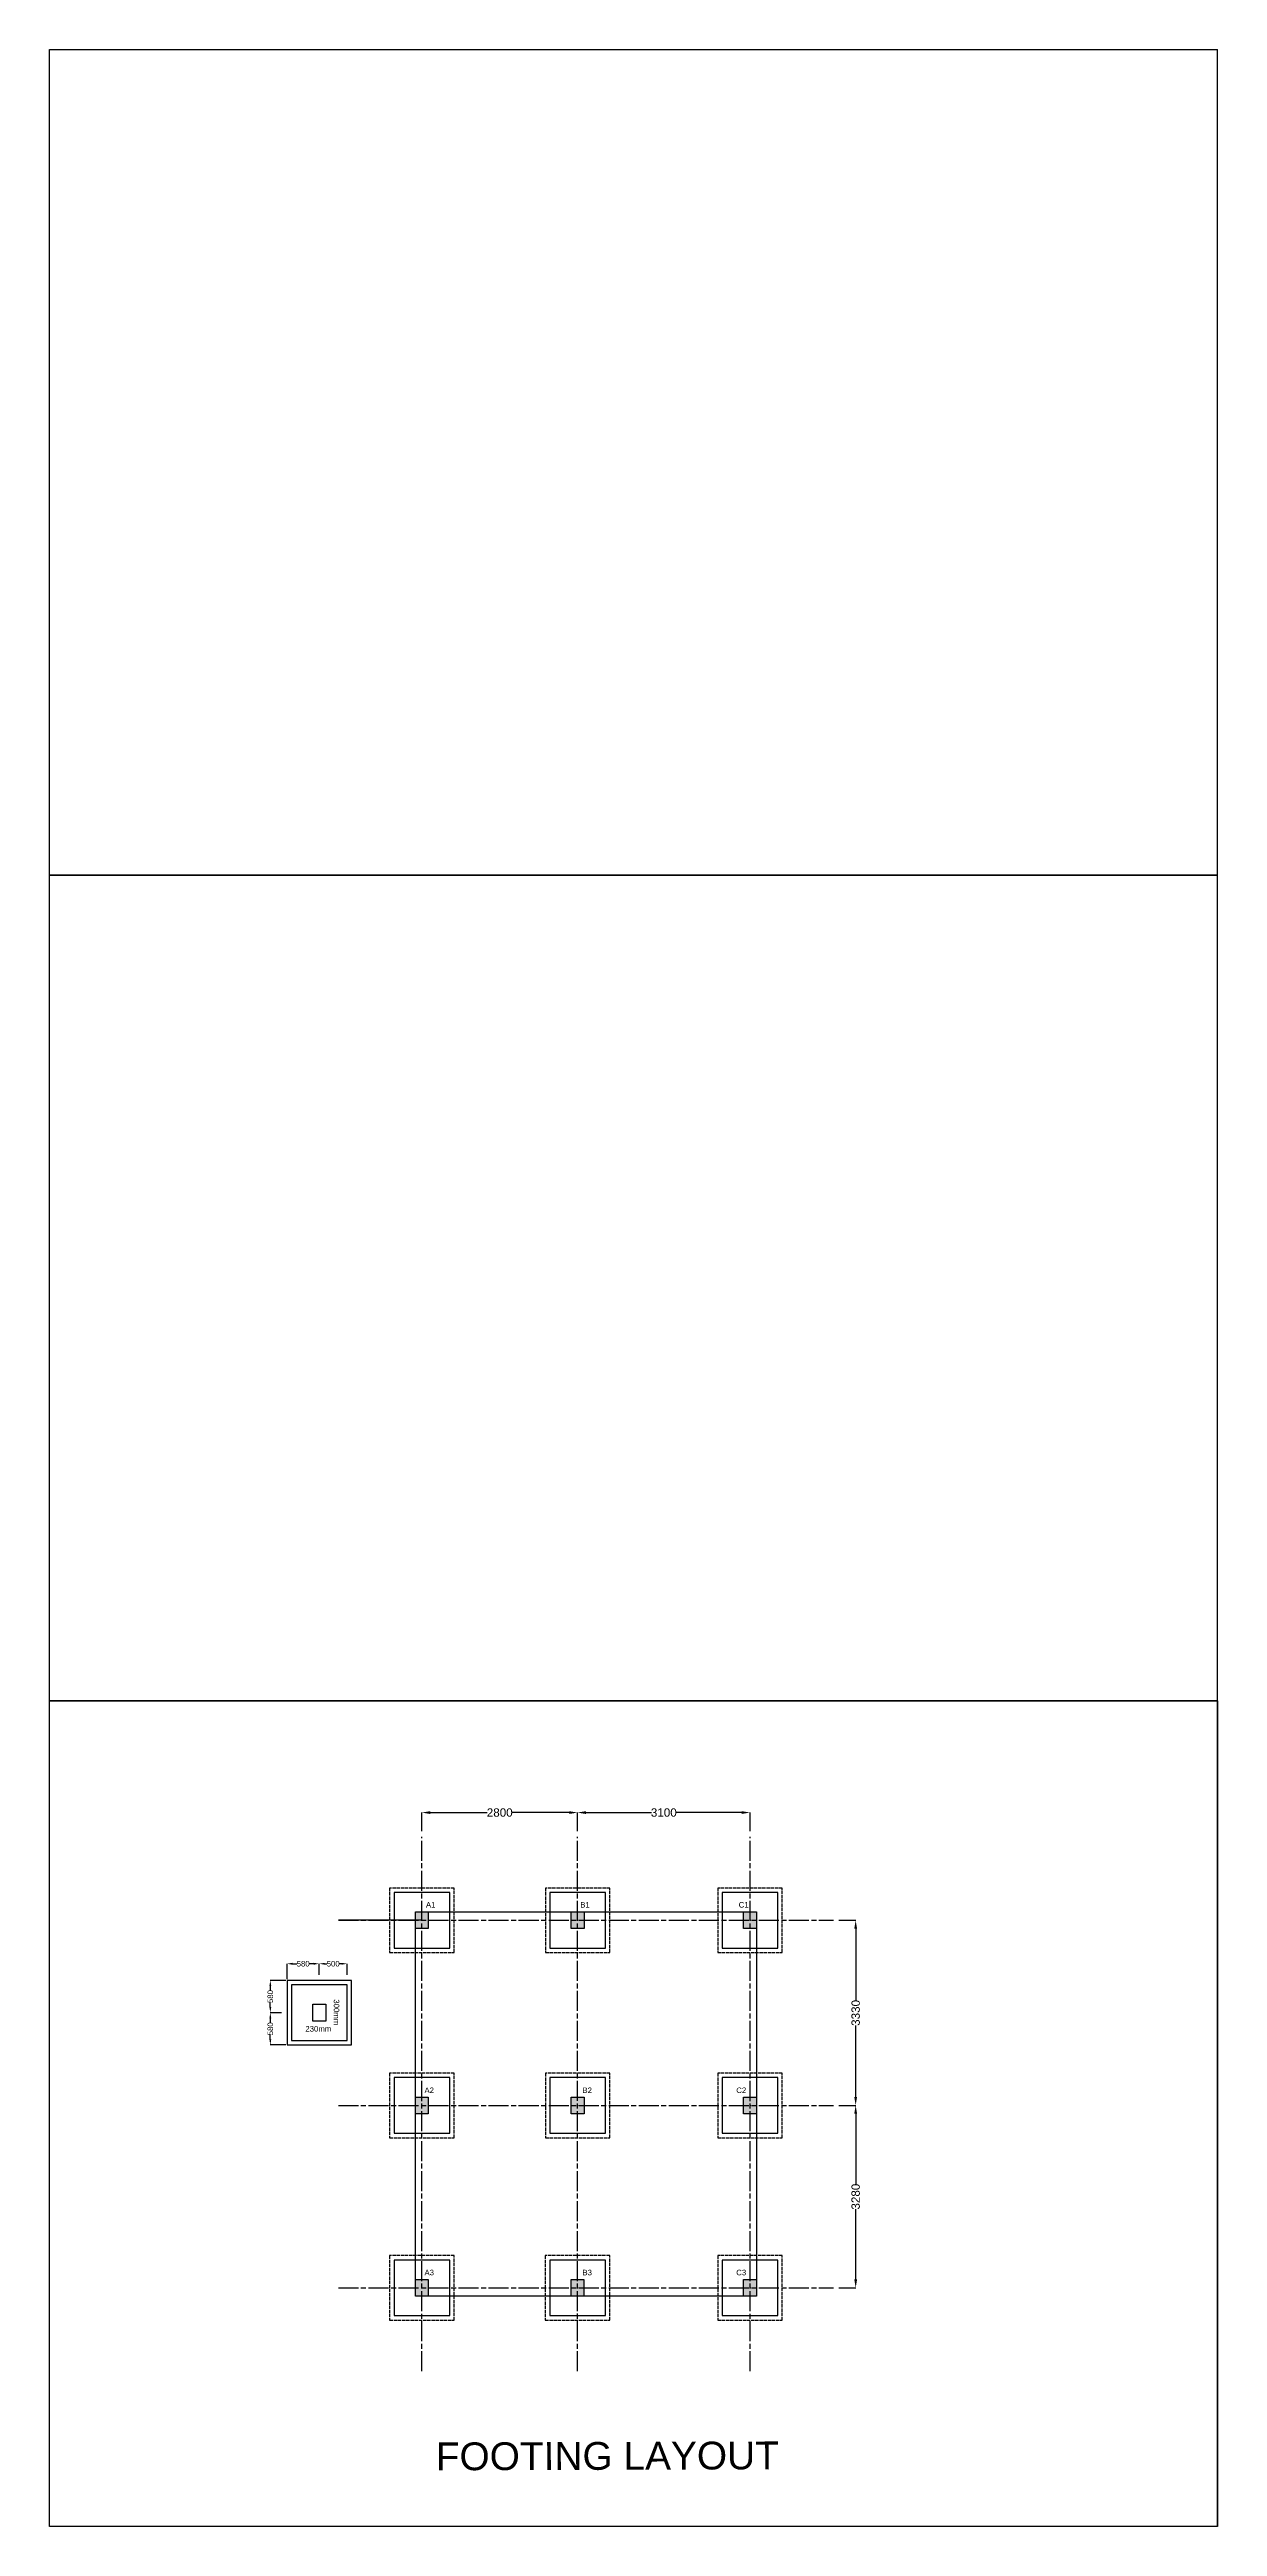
# Model space of a CAD drawing. Header units: millimetres. Extents: x 0 to 454357, y 0 to 194260.
# Drawn here: x 55785 to 76785, y 149710 to 194260 of the extents above; entities that cross this region are included whole.
import ezdxf

# ---------------------------------------------------------------- set-up
doc = ezdxf.new("R2010")
doc.units = ezdxf.units.MM
doc.linetypes.add('ACAD_ISO02W100', pattern=[15, 12, -3])
doc.linetypes.add('ACAD_ISO08W100', pattern=[36, 24, -3, 6, -3])
doc.styles.get("Standard").update_dxf_attribs({"font": 'arial.ttf'})
doc.dimstyles.new('ISO-25', dxfattribs={"dimtxt": 100, "dimasz": 100, "dimexe": 1.25, "dimexo": 100, "dimgap": 1, "dimtad": 0, "dimdec": 0, "dimtxsty": 'Standard', "dimcen": 2.5, "dimadec": 0, "dimazin": 0, "dimtfac": 1, "dimtdec": 0, "dimtmove": 0, "dimatfit": 3, "dimfxl": 1, "dimarcsym": 0})

# ---------------------------------------------------------------- blocks, each defined once
blk = doc.blocks.new('*D79')
at = {"color": 0, "lineweight": -2, "transparency": 16777216}
for p, q in [((60055, 159551), (60055, 159832)), ((60155, 159831), (60234, 159831)), ((60535, 159831), (60456, 159831)), ((60635, 159631), (60635, 159832))]:
    blk.add_line(p, q, dxfattribs=at)
at = {"color": 0, "transparency": 16777216}
for points in [[(60155, 159848), (60155, 159814), (60055, 159831)], [(60535, 159848), (60535, 159814), (60635, 159831)]]:
    blk.add_solid(points, dxfattribs=at)
at = {"layer": 'Defpoints', "color": 0, "transparency": 16777216}
for p in [(60635, 159831), (60635, 159531), (60055, 159451)]:
    blk.add_point(p, dxfattribs=at)
at = {"color": 0, "transparency": 16777216, "insert": (60345, 159831), "char_height": 100, "attachment_point": 5}
blk.add_mtext('580', dxfattribs=at)
blk = doc.blocks.new('*D80')
at = {"color": 0, "lineweight": -2, "transparency": 16777216}
for p, q in [((60635, 159631), (60635, 159832)), ((60735, 159831), (60774, 159831)), ((61035, 159831), (60996, 159831)), ((61135, 159631), (61135, 159832))]:
    blk.add_line(p, q, dxfattribs=at)
at = {"color": 0, "transparency": 16777216}
for points in [[(60735, 159848), (60735, 159814), (60635, 159831)], [(61035, 159848), (61035, 159814), (61135, 159831)]]:
    blk.add_solid(points, dxfattribs=at)
at = {"layer": 'Defpoints', "color": 0, "transparency": 16777216}
for p in [(60635, 159531), (61135, 159831), (61135, 159531)]:
    blk.add_point(p, dxfattribs=at)
at = {"color": 0, "transparency": 16777216, "insert": (60885, 159831), "char_height": 100, "attachment_point": 5}
blk.add_mtext('500', dxfattribs=at)
blk = doc.blocks.new('*D81')
at = {"color": 0, "lineweight": -2, "transparency": 16777216}
for p, q in [((60035, 159531), (59754, 159531)), ((59755, 159431), (59755, 159352)), ((59755, 159051), (59755, 159130)), ((59955, 158951), (59754, 158951))]:
    blk.add_line(p, q, dxfattribs=at)
at = {"color": 0, "transparency": 16777216}
for points in [[(59738, 159431), (59772, 159431), (59755, 159531)], [(59738, 159051), (59772, 159051), (59755, 158951)]]:
    blk.add_solid(points, dxfattribs=at)
at = {"layer": 'Defpoints', "color": 0, "transparency": 16777216}
for p in [(60135, 159531), (59755, 158951), (60055, 158951)]:
    blk.add_point(p, dxfattribs=at)
at = {"color": 0, "transparency": 16777216, "insert": (59755, 159241), "char_height": 100, "attachment_point": 5, "rotation": 90}
blk.add_mtext('580', dxfattribs=at)
blk = doc.blocks.new('*D82')
at = {"color": 0, "lineweight": -2, "transparency": 16777216}
for p, q in [((59955, 158951), (59754, 158951)), ((59755, 158851), (59755, 158772)), ((60035, 158371), (59754, 158371)), ((59755, 158471), (59755, 158550))]:
    blk.add_line(p, q, dxfattribs=at)
at = {"color": 0, "transparency": 16777216}
for points in [[(59738, 158851), (59772, 158851), (59755, 158951)], [(59738, 158471), (59772, 158471), (59755, 158371)]]:
    blk.add_solid(points, dxfattribs=at)
at = {"layer": 'Defpoints', "color": 0, "transparency": 16777216}
for p in [(60055, 158951), (59755, 158371), (60135, 158371)]:
    blk.add_point(p, dxfattribs=at)
at = {"color": 0, "transparency": 16777216, "insert": (59755, 158661), "char_height": 100, "attachment_point": 5, "rotation": 90}
blk.add_mtext('580', dxfattribs=at)
blk = doc.blocks.new('*D94')
at = {"color": 0, "lineweight": -2, "transparency": 16777216}
for p, q in [((62480, 162213), (62480, 162551)), ((62630, 162550), (63654, 162550)), ((65130, 162550), (64106, 162550)), ((65280, 162213), (65280, 162551))]:
    blk.add_line(p, q, dxfattribs=at)
at = {"color": 0, "transparency": 16777216}
for points in [[(62630, 162575), (62630, 162525), (62480, 162550)], [(65130, 162575), (65130, 162525), (65280, 162550)]]:
    blk.add_solid(points, dxfattribs=at)
at = {"layer": 'Defpoints', "color": 0, "transparency": 16777216}
for p in [(65280, 162550), (62480, 162113), (65280, 162113)]:
    blk.add_point(p, dxfattribs=at)
at = {"color": 0, "transparency": 16777216, "insert": (63880, 162550), "char_height": 150, "attachment_point": 5}
blk.add_mtext('2800', dxfattribs=at)
blk = doc.blocks.new('*D95')
at = {"color": 0, "lineweight": -2, "transparency": 16777216}
for p, q in [((65280, 162213), (65280, 162551)), ((65430, 162550), (66606, 162550)), ((68230, 162550), (67055, 162550)), ((68380, 162213), (68380, 162551))]:
    blk.add_line(p, q, dxfattribs=at)
at = {"color": 0, "transparency": 16777216}
for points in [[(65430, 162575), (65430, 162525), (65280, 162550)], [(68230, 162575), (68230, 162525), (68380, 162550)]]:
    blk.add_solid(points, dxfattribs=at)
at = {"layer": 'Defpoints', "color": 0, "transparency": 16777216}
for p in [(68380, 162550), (65280, 162113), (68380, 162113)]:
    blk.add_point(p, dxfattribs=at)
at = {"color": 0, "transparency": 16777216, "insert": (66830, 162550), "char_height": 150, "attachment_point": 5}
blk.add_mtext('3100', dxfattribs=at)
blk = doc.blocks.new('*D96')
at = {"color": 0, "lineweight": -2, "transparency": 16777216}
for p, q in [((69980, 160612), (70281, 160612)), ((70280, 160462), (70280, 159172)), ((70280, 157432), (70280, 158723)), ((69980, 157282), (70281, 157282))]:
    blk.add_line(p, q, dxfattribs=at)
at = {"color": 0, "transparency": 16777216}
for points in [[(70255, 160462), (70305, 160462), (70280, 160612)], [(70255, 157432), (70305, 157432), (70280, 157282)]]:
    blk.add_solid(points, dxfattribs=at)
at = {"layer": 'Defpoints', "color": 0, "transparency": 16777216}
for p in [(69880, 160612), (69880, 157282), (70280, 157282)]:
    blk.add_point(p, dxfattribs=at)
at = {"color": 0, "transparency": 16777216, "insert": (70280, 158947), "char_height": 150, "attachment_point": 5, "rotation": 90}
blk.add_mtext('3330', dxfattribs=at)
blk = doc.blocks.new('*D97')
at = {"color": 0, "lineweight": -2, "transparency": 16777216}
for p, q in [((69980, 157282), (70281, 157282)), ((70280, 157132), (70280, 155867)), ((70280, 154152), (70280, 155418)), ((69980, 154002), (70281, 154002))]:
    blk.add_line(p, q, dxfattribs=at)
at = {"color": 0, "transparency": 16777216}
for points in [[(70255, 157132), (70305, 157132), (70280, 157282)], [(70255, 154152), (70305, 154152), (70280, 154002)]]:
    blk.add_solid(points, dxfattribs=at)
at = {"layer": 'Defpoints', "color": 0, "transparency": 16777216}
for p in [(69880, 157282), (69880, 154002), (70280, 154002)]:
    blk.add_point(p, dxfattribs=at)
at = {"color": 0, "transparency": 16777216, "insert": (70280, 155642), "char_height": 150, "attachment_point": 5, "rotation": 90}
blk.add_mtext('3280', dxfattribs=at)

msp = doc.modelspace()

# ---------------------------------------------------------------- hatches: boundary and pattern name
h = msp.add_hatch(color=0)
h.dxf.hatch_style = 1
h.paths.add_polyline_path([(62480.2, 160762.2), (62365.2, 160762.2), (62365.2, 160647.2), (62480.2, 160647.2)])
h.paths.add_polyline_path([(62595.2, 160762.2), (62480.2, 160762.2), (62480.2, 160647.2), (62595.2, 160647.2)])
h.paths.add_polyline_path([(62595.2, 160647.2), (62480.2, 160647.2), (62480.2, 160462.2), (62595.2, 160462.2)])
h.paths.add_polyline_path([(62480.2, 160647.2), (62365.2, 160647.2), (62365.2, 160462.2), (62480.2, 160462.2)])
h.paths.add_polyline_path([(65395.2, 160762.2), (65280.3, 160762.2), (65280.3, 160647.2), (65395.2, 160647.2)])
h.paths.add_polyline_path([(65280.3, 160762.2), (65165.2, 160762.2), (65165.2, 160647.2), (65280.3, 160647.2)])
h.paths.add_polyline_path([(65280.3, 160647.2), (65165.2, 160647.2), (65165.2, 160462.2), (65280.3, 160462.2)])
h.paths.add_polyline_path([(65395.2, 160647.2), (65280.3, 160647.2), (65280.3, 160462.2), (65395.2, 160462.2)])
h.paths.add_polyline_path([(68495.2, 160647.2), (68380.2, 160647.2), (68380.2, 160462.2), (68495.2, 160462.2)])
h.paths.add_polyline_path([(68495.2, 160762.2), (68380.2, 160762.2), (68380.2, 160647.2), (68495.2, 160647.2)])
h.paths.add_polyline_path([(68380.2, 160762.2), (68265.2, 160762.2), (68265.2, 160647.2), (68380.2, 160647.2)])
h.paths.add_polyline_path([(68380.2, 160647.2), (68265.2, 160647.2), (68265.2, 160462.2), (68380.2, 160462.2)])
h.paths.add_polyline_path([(62480.2, 157432.2), (62365.2, 157432.2), (62365.2, 157247.2), (62480.2, 157247.2)])
h.paths.add_polyline_path([(62480.2, 157247.2), (62365.2, 157247.2), (62365.2, 157132.2), (62480.2, 157132.2)])
h.paths.add_polyline_path([(62595.2, 157247.2), (62480.2, 157247.2), (62480.2, 157132.2), (62595.2, 157132.2)])
h.paths.add_polyline_path([(62595.2, 157432.2), (62480.2, 157432.2), (62480.2, 157247.2), (62595.2, 157247.2)])
h.paths.add_polyline_path([(65280.3, 157432.2), (65165.2, 157432.2), (65165.2, 157247.2), (65280.3, 157247.2)])
h.paths.add_polyline_path([(65280.3, 157247.2), (65165.2, 157247.2), (65165.2, 157132.2), (65280.3, 157132.2)])
h.paths.add_polyline_path([(65395.2, 157247.2), (65280.3, 157247.2), (65280.3, 157132.2), (65395.2, 157132.2)])
h.paths.add_polyline_path([(65395.2, 157432.2), (65280.3, 157432.2), (65280.3, 157247.2), (65395.2, 157247.2)])
h.paths.add_polyline_path([(68495.2, 157247.2), (68380.2, 157247.2), (68380.2, 157132.2), (68495.2, 157132.2)])
h.paths.add_polyline_path([(68380.2, 157247.2), (68265.2, 157247.2), (68265.2, 157132.2), (68380.2, 157132.2)])
h.paths.add_polyline_path([(68380.2, 157432.2), (68265.2, 157432.2), (68265.2, 157247.2), (68380.2, 157247.2)])
h.paths.add_polyline_path([(68495.2, 157432.2), (68380.2, 157432.2), (68380.2, 157247.2), (68495.2, 157247.2)])
h.paths.add_polyline_path([(68495.2, 153967.2), (68380.2, 153967.2), (68380.2, 153852.2), (68495.2, 153852.2)])
h.paths.add_polyline_path([(68495.2, 154152.2), (68380.2, 154152.2), (68380.2, 153967.2), (68495.2, 153967.2)])
h.paths.add_polyline_path([(68380.2, 153967.2), (68265.2, 153967.2), (68265.2, 153852.2), (68380.2, 153852.2)])
h.paths.add_polyline_path([(68380.2, 154152.2), (68265.2, 154152.2), (68265.2, 153967.2), (68380.2, 153967.2)])
h.paths.add_polyline_path([(65394.7, 153967.2), (65280.3, 153967.2), (65280.3, 153852.2), (65394.7, 153852.2)])
h.paths.add_polyline_path([(65280.3, 153967.2), (65164.7, 153967.2), (65164.7, 153852.2), (65280.3, 153852.2)])
h.paths.add_polyline_path([(65280.3, 154152.2), (65164.7, 154152.2), (65164.7, 153967.2), (65280.3, 153967.2)])
h.paths.add_polyline_path([(65394.7, 154152.2), (65280.3, 154152.2), (65280.3, 153967.2), (65394.7, 153967.2)])
h.paths.add_polyline_path([(62480.2, 153967.2), (62365.2, 153967.2), (62365.2, 153852.2), (62480.2, 153852.2)])
h.paths.add_polyline_path([(62480.2, 154152.2), (62365.2, 154152.2), (62365.2, 153967.2), (62480.2, 153967.2)])
h.paths.add_polyline_path([(62595.2, 154152.2), (62480.2, 154152.2), (62480.2, 153967.2), (62595.2, 153967.2)])
h.paths.add_polyline_path([(62595.2, 153967.2), (62480.2, 153967.2), (62480.2, 153852.2), (62595.2, 153852.2)])

# ---------------------------------------------------------------- linework, layer by layer
for p, q in [((55785.2, 194260), (55785.2, 194260)), ((55785.2, 179410), (55785.2, 194260)), ((55785.2, 194260), (76785.2, 194260)), ((76785.2, 179410), (76785.2, 194260)), ((55785.2, 179410), (55785.2, 179410)), ((55785.2, 164560), (55785.2, 179410)), ((55785.2, 179410), (76785.2, 179410)), ((76785.2, 179410), (55785.2, 179410)), ((55785.2, 179410), (55785.2, 179410)), ((55785.2, 179410), (76785.2, 179410)), ((76785.2, 179410), (55785.2, 179410)), ((55785.2, 179410), (55785.2, 179410)), ((76785.2, 164560), (76785.2, 179410)), ((76785.2, 179410), (76785.2, 179410)), ((76785.2, 164560), (55785.2, 164560)), ((55785.2, 164560), (55785.2, 164560)), ((55785.2, 149710), (55785.2, 164560)), ((55785.2, 164560), (76785.2, 164560)), ((76785.2, 164560), (55785.2, 164560)), ((55785.2, 164560), (55785.2, 164560)), ((76785.2, 164560), (76785.2, 164560)), ((76785.2, 164560), (76785.2, 149710)), ((76785.2, 149710), (76785.2, 164560)), ((62480.2, 160612.2), (60980.2, 160612.2)), ((62365.2, 160762.2), (68495.2, 160762.2)), ((62365.2, 153852.2), (62365.2, 160762.2)), ((68495.2, 160762.2), (68495.2, 153852.2)), ((68495.2, 153852.2), (62365.2, 153852.2)), ((76785.2, 149710), (55785.2, 149710)), ((55785.2, 149710), (55785.2, 149710)), ((76785.2, 149710), (76785.2, 149710))]:
    msp.add_line(p, q)
at = {"linetype": 'ACAD_ISO08W100', "ltscale": 15}
for p, q in [((62480.2, 152502.2), (62480.2, 162112.6)), ((65280.3, 152502.4), (65280.3, 162112.8)), ((68380.2, 152502.2), (68380.2, 162112.6)), ((60980.2, 160612.2), (69880.1, 160612.2)), ((60980.2, 157282.2), (69880.1, 157282.2)), ((60980.2, 154002.2), (69880.1, 154002.2))]:
    msp.add_line(p, q, dxfattribs=at)
at = {"linetype": 'ACAD_ISO02W100', "ltscale": 5}
for points in [[(61900.2, 160032.2), (63060.2, 160032.2), (63060.2, 161192.2), (61900.2, 161192.2)], [(64700.3, 160032.2), (65860.3, 160032.2), (65860.3, 161192.2), (64700.3, 161192.2)], [(67800.2, 160032.2), (68960.2, 160032.2), (68960.2, 161192.2), (67800.2, 161192.2)], [(61900.2, 156702.2), (63060.2, 156702.2), (63060.2, 157862.2), (61900.2, 157862.2)], [(64700.3, 156702.2), (65860.3, 156702.2), (65860.3, 157862.2), (64700.3, 157862.2)], [(67800.2, 156702.2), (68960.2, 156702.2), (68960.2, 157862.2), (67800.2, 157862.2)], [(61900.2, 153422.2), (63060.2, 153422.2), (63060.2, 154582.2), (61900.2, 154582.2)], [(64699.7, 153422.2), (65859.7, 153422.2), (65859.7, 154582.2), (64699.7, 154582.2)], [(67800.2, 153422.2), (68960.2, 153422.2), (68960.2, 154582.2), (67800.2, 154582.2)]]:
    msp.add_lwpolyline(points, close=True, dxfattribs=at)
for points in [[(61980.2, 160112.2), (62980.2, 160112.2), (62980.2, 161112.2), (61980.2, 161112.2)], [(64780.3, 160112.2), (65780.3, 160112.2), (65780.3, 161112.2), (64780.3, 161112.2)], [(67880.2, 160112.2), (68880.2, 160112.2), (68880.2, 161112.2), (67880.2, 161112.2)], [(62595.2, 160762.2), (62595.2, 160462.2), (62365.2, 160462.2), (62365.2, 160762.2)], [(65395.3, 160762.2), (65395.3, 160462.2), (65165.3, 160462.2), (65165.3, 160762.2)], [(68495.2, 160762.2), (68495.2, 160462.2), (68265.2, 160462.2), (68265.2, 160762.2)], [(60135.1, 158451.1), (61135.1, 158451.1), (61135.1, 159451.1), (60135.1, 159451.1)], [(60750.1, 159101.1), (60750.1, 158801.1), (60520.1, 158801.1), (60520.1, 159101.1)], [(61980.2, 156782.2), (62980.2, 156782.2), (62980.2, 157782.2), (61980.2, 157782.2)], [(64780.3, 156782.2), (65780.3, 156782.2), (65780.3, 157782.2), (64780.3, 157782.2)], [(67880.2, 156782.2), (68880.2, 156782.2), (68880.2, 157782.2), (67880.2, 157782.2)], [(62595.2, 157432.2), (62595.2, 157132.2), (62365.2, 157132.2), (62365.2, 157432.2)], [(65395.2, 157432.2), (65395.2, 157132.2), (65165.2, 157132.2), (65165.2, 157432.2)], [(68495.2, 157432.2), (68495.2, 157132.2), (68265.2, 157132.2), (68265.2, 157432.2)], [(61980.2, 153502.2), (62980.2, 153502.2), (62980.2, 154502.2), (61980.2, 154502.2)], [(62595.2, 154152.2), (62595.2, 153852.2), (62365.2, 153852.2), (62365.2, 154152.2)], [(64779.7, 153502.2), (65779.7, 153502.2), (65779.7, 154502.2), (64779.7, 154502.2)], [(65394.7, 154152.2), (65394.7, 153852.2), (65164.7, 153852.2), (65164.7, 154152.2)], [(67880.2, 153502.2), (68880.2, 153502.2), (68880.2, 154502.2), (67880.2, 154502.2)], [(68495.2, 154152.2), (68495.2, 153852.2), (68265.2, 153852.2), (68265.2, 154152.2)]]:
    msp.add_lwpolyline(points, close=True)
at = {"ltscale": 5}
msp.add_lwpolyline([(60055.1, 158371.1), (61215.1, 158371.1), (61215.1, 159531.1), (60055.1, 159531.1)], close=True, dxfattribs=at)
for p in [(62480.2, 160612.2), (65280.3, 160612.2), (68380.2, 160612.2), (62480.2, 157282.2), (65280.3, 157282.2), (68380.2, 157282.2), (62480.2, 154002.2), (65279.7, 154002.2), (68380.2, 154002.2)]:
    msp.add_point(p)

# ---------------------------------------------------------------- texts
for s, height, rotation, p in [('A1', 100, 0.17556, (62553, 160841.3)), ('B1', 100, 0.17556, (65327.7, 160841.3)), ('C1', 100, 0.17556, (68176.4, 160841.3)), ('300mm', 100, 270.17556, (60895.1, 159191.1)), ('230mm', 100, 0.17556, (60385.1, 158611.1)), ('A2', 100, 0.17556, (62527, 157504.6)), ('B2', 100, 0.17556, (65367.1, 157504.6)), ('C2', 100, 0.17556, (68133.5, 157504.6)), ('A3', 100, 0.17556, (62527, 154227.1)), ('B3', 100, 0.17556, (65367.1, 154227.1)), ('C3', 100, 0.17556, (68133.5, 154227.1)), ('FOOTING LAYOUT', 500, 0.17556, (62730, 150720))]:
    msp.add_text(s, height=height, rotation=rotation).set_placement(p)

# ---------------------------------------------------------------- dimensions: what is measured, and where the dimension line sits
for base, p1, p2, override, picture, middle in [((65280.3, 162550), (62480.2, 162112.6), (65280.3, 162112.6), {"dimtxt": 150, "dimasz": 150}, '*D94', (63880.2, 162550)), ((68380.2, 162550), (65280.3, 162112.6), (68380.2, 162112.6), {"dimtxt": 150, "dimasz": 150, "dimtmove": 1}, '*D95', (66830.2, 162550)), ((61135.1, 159831.1), (60635.1, 159531.1), (61135.1, 159531.1), {"dimtmove": 1}, '*D80', (60885.1, 159831.1))]:
    dim = msp.add_linear_dim(base=base, p1=p1, p2=p2, dimstyle='ISO-25', override=override)
    dim.commit()
    dim.dimension.update_dxf_attribs({"geometry": picture, "text_midpoint": middle})
for base, p1, p2, override, picture, middle in [((70280, 157282.2), (69880.1, 160612.2), (69880.1, 157282.2), {"dimtxt": 150, "dimasz": 150}, '*D96', (70280, 158947.2)), ((59755.1, 158371.1), (60055.1, 158951.1), (60135.1, 158371.1), {"dimtmove": 1}, '*D82', (59755.1, 158661.1)), ((70280, 154002.2), (69880.1, 157282.2), (69880.1, 154002.2), {"dimtxt": 150, "dimasz": 150, "dimtmove": 1}, '*D97', (70280, 155642.2))]:
    dim = msp.add_linear_dim(base=base, p1=p1, p2=p2, angle=90, dimstyle='ISO-25', override=override)
    dim.commit()
    dim.dimension.update_dxf_attribs({"geometry": picture, "text_midpoint": middle})
dim = msp.add_linear_dim(base=(59755.1, 158951.1), p1=(60135.1, 159531.1), p2=(60055.1, 158951.1), angle=90, dimstyle='ISO-25')
dim.commit()
dim.dimension.update_dxf_attribs({"geometry": '*D81', "text_midpoint": (59755.1, 159241.1)})
dim = msp.add_linear_dim(base=(60635.1, 159831.1), p1=(60055.1, 159451.1), p2=(60635.1, 159531.1), dimstyle='ISO-25')
dim.commit()
dim.dimension.update_dxf_attribs({"geometry": '*D79', "text_midpoint": (60345.1, 159831.1)})

doc.saveas('drawing.dxf')
